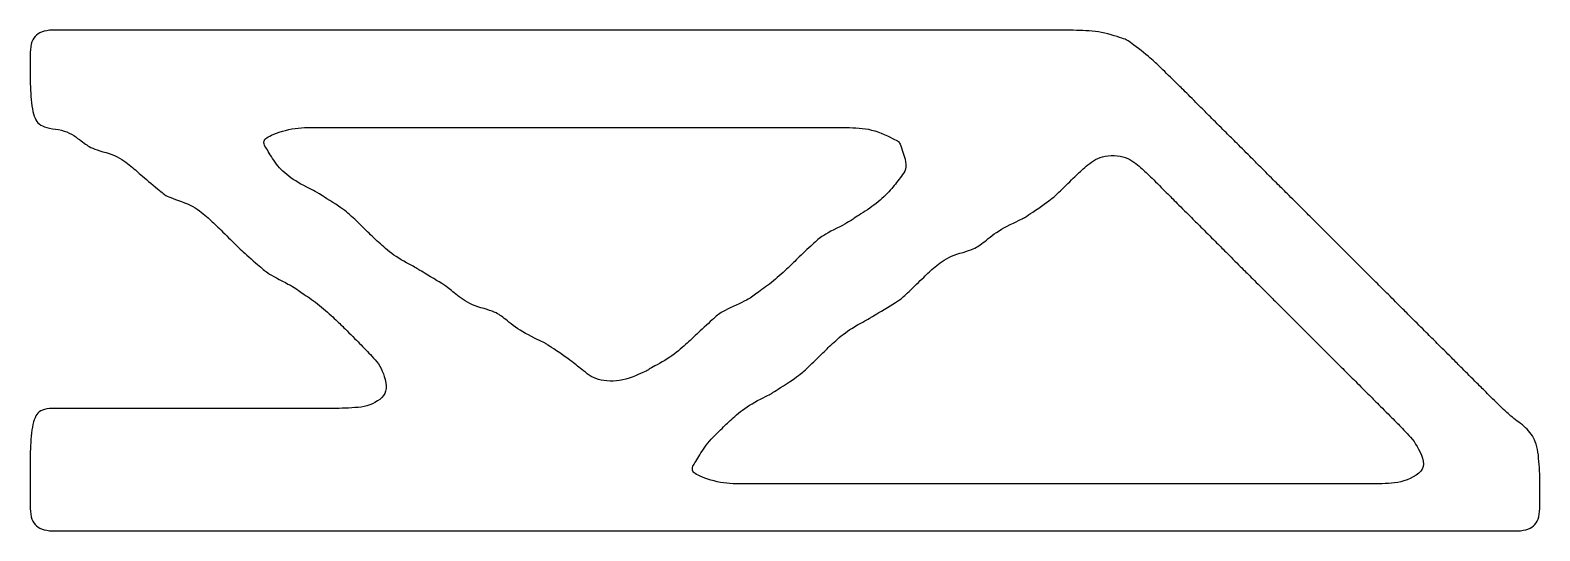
# Model space of a CAD drawing. Header units: millimetres. Extents: x 0.1 to 59.9, y 0.1 to 19.9.
import ezdxf

# ---------------------------------------------------------------- set-up
doc = ezdxf.new("R2010")
doc.units = ezdxf.units.MM

msp = doc.modelspace()

# ---------------------------------------------------------------- linework, layer by layer
at = {"layer": 'DESIGN'}
for points in [[(0.249292, 0.305005), (0.305005, 0.249292), (0.369378, 0.200543), (0.442413, 0.158758), (0.524109, 0.123937), (0.614465, 0.096081), (0.713483, 0.075189), (0.821161, 0.06126), (0.9375, 0.054296), (1.0625, 0.054296), (1.1875, 0.054296), (1.3125, 0.054296), (1.4375, 0.054296), (1.5625, 0.054296), (1.6875, 0.054296), (1.8125, 0.054296), (1.9375, 0.054296), (2.0625, 0.054296), (2.1875, 0.054296), (2.3125, 0.054296), (2.4375, 0.054296), (2.5625, 0.054296), (2.6875, 0.054296), (2.8125, 0.054296), (2.9375, 0.054296), (3.0625, 0.054296), (3.1875, 0.054296), (3.3125, 0.054296), (3.4375, 0.054296), (3.5625, 0.054296), (3.6875, 0.054296), (3.8125, 0.054296), (3.9375, 0.054296), (4.0625, 0.054296), (4.1875, 0.054296), (4.3125, 0.054296), (4.4375, 0.054296), (4.5625, 0.054296), (4.6875, 0.054296), (4.8125, 0.054296), (4.9375, 0.054296), (5.0625, 0.054296), (5.1875, 0.054296), (5.3125, 0.054296), (5.4375, 0.054296), (5.5625, 0.054296), (5.6875, 0.054296), (5.8125, 0.054296), (5.9375, 0.054296), (6.0625, 0.054296), (6.1875, 0.054296), (6.3125, 0.054296), (6.4375, 0.054296), (6.5625, 0.054296), (6.6875, 0.054296), (6.8125, 0.054296), (6.9375, 0.054296), (7.0625, 0.054296), (7.1875, 0.054296), (7.3125, 0.054296), (7.4375, 0.054296), (7.5625, 0.054296), (7.6875, 0.054296), (7.8125, 0.054296), (7.9375, 0.054296), (8.0625, 0.054296), (8.1875, 0.054296), (8.3125, 0.054296), (8.4375, 0.054296), (8.5625, 0.054296), (8.6875, 0.054296), (8.8125, 0.054296), (8.9375, 0.054296), (9.0625, 0.054296), (9.1875, 0.054296), (9.3125, 0.054296), (9.4375, 0.054296), (9.5625, 0.054296), (9.6875, 0.054296), (9.8125, 0.054296), (9.9375, 0.054296), (10.0625, 0.054296), (10.1875, 0.054296), (10.3125, 0.054296), (10.4375, 0.054296), (10.5625, 0.054296), (10.6875, 0.054296), (10.8125, 0.054296), (10.9375, 0.054296), (11.0625, 0.054296), (11.1875, 0.054296), (11.3125, 0.054296), (11.4375, 0.054296), (11.5625, 0.054296), (11.6875, 0.054296), (11.8125, 0.054296), (11.9375, 0.054296), (12.0625, 0.054296), (12.1875, 0.054296), (12.3125, 0.054296), (12.4375, 0.054296), (12.5625, 0.054296), (12.6875, 0.054296), (12.8125, 0.054296), (12.9375, 0.054296), (13.0625, 0.054296), (13.1875, 0.054296), (13.3125, 0.054296), (13.4375, 0.054296), (13.5625, 0.054296), (13.6875, 0.054296), (13.8125, 0.054296), (13.9375, 0.054296), (14.0625, 0.054296), (14.1875, 0.054296), (14.3125, 0.054296), (14.4375, 0.054296), (14.5625, 0.054296), (14.6875, 0.054296), (14.8125, 0.054296), (14.9375, 0.054296), (15.0625, 0.054296), (15.1875, 0.054296), (15.3125, 0.054296), (15.4375, 0.054296), (15.5625, 0.054296), (15.6875, 0.054296), (15.8125, 0.054296), (15.9375, 0.054296), (16.0625, 0.054296), (16.1875, 0.054296), (16.3125, 0.054296), (16.4375, 0.054296), (16.5625, 0.054296), (16.6875, 0.054296), (16.8125, 0.054296), (16.9375, 0.054296), (17.0625, 0.054296), (17.1875, 0.054296), (17.3125, 0.054296), (17.4375, 0.054296), (17.5625, 0.054296), (17.6875, 0.054296), (17.8125, 0.054296), (17.9375, 0.054296), (18.0625, 0.054296), (18.1875, 0.054296), (18.3125, 0.054296), (18.4375, 0.054296), (18.5625, 0.054296), (18.6875, 0.054296), (18.8125, 0.054296), (18.9375, 0.054296), (19.0625, 0.054296), (19.1875, 0.054296), (19.3125, 0.054296), (19.4375, 0.054296), (19.5625, 0.054296), (19.6875, 0.054296), (19.8125, 0.054296), (19.9375, 0.054296), (20.0625, 0.054296), (20.1875, 0.054296), (20.3125, 0.054296), (20.4375, 0.054296), (20.5625, 0.054296), (20.6875, 0.054296), (20.8125, 0.054296), (20.9375, 0.054296), (21.0625, 0.054296), (21.1875, 0.054296), (21.3125, 0.054296), (21.4375, 0.054296), (21.5625, 0.054296), (21.6875, 0.054296), (21.8125, 0.054296), (21.9375, 0.054296), (22.0625, 0.054296), (22.1875, 0.054296), (22.3125, 0.054296), (22.4375, 0.054296), (22.5625, 0.054296), (22.6875, 0.054296), (22.8125, 0.054296), (22.9375, 0.054296), (23.0625, 0.054296), (23.1875, 0.054296), (23.3125, 0.054296), (23.4375, 0.054296), (23.5625, 0.054296), (23.6875, 0.054296), (23.8125, 0.054296), (23.9375, 0.054296), (24.0625, 0.054296), (24.1875, 0.054296), (24.3125, 0.054296), (24.4375, 0.054296), (24.5625, 0.054296), (24.6875, 0.054296), (24.8125, 0.054296), (24.9375, 0.054296), (25.0625, 0.054296), (25.1875, 0.054296), (25.3125, 0.054296), (25.4375, 0.054296), (25.5625, 0.054296), (25.6875, 0.054296), (25.8125, 0.054296), (25.9375, 0.054296), (26.0625, 0.054296), (26.1875, 0.054296), (26.3125, 0.054296), (26.4375, 0.054296), (26.5625, 0.054296), (26.6875, 0.054296), (26.8125, 0.054296), (26.9375, 0.054296), (27.0625, 0.054296), (27.1875, 0.054296), (27.3125, 0.054296), (27.4375, 0.054296), (27.5625, 0.054296), (27.6875, 0.054296), (27.8125, 0.054296), (27.9375, 0.054296), (28.0625, 0.054296), (28.1875, 0.054296), (28.3125, 0.054296), (28.4375, 0.054296), (28.5625, 0.054296), (28.6875, 0.054296), (28.8125, 0.054296), (28.9375, 0.054296), (29.0625, 0.054296), (29.1875, 0.054296), (29.3125, 0.054296), (29.4375, 0.054296), (29.5625, 0.054296), (29.6875, 0.054296), (29.8125, 0.054296), (29.9375, 0.054296), (30.0625, 0.054296), (30.1875, 0.054296), (30.3125, 0.054296), (30.4375, 0.054296), (30.5625, 0.054296), (30.6875, 0.054296), (30.8125, 0.054296), (30.9375, 0.054296), (31.0625, 0.054296), (31.1875, 0.054296), (31.3125, 0.054296), (31.4375, 0.054296), (31.5625, 0.054296), (31.6875, 0.054296), (31.8125, 0.054296), (31.9375, 0.054296), (32.0625, 0.054296), (32.1875, 0.054296), (32.3125, 0.054296), (32.4375, 0.054296), (32.5625, 0.054296), (32.6875, 0.054296), (32.8125, 0.054296), (32.9375, 0.054296), (33.0625, 0.054296), (33.1875, 0.054296), (33.3125, 0.054296), (33.4375, 0.054296), (33.5625, 0.054296), (33.6875, 0.054296), (33.8125, 0.054296), (33.9375, 0.054296), (34.0625, 0.054296), (34.1875, 0.054296), (34.3125, 0.054296), (34.4375, 0.054296), (34.5625, 0.054296), (34.6875, 0.054296), (34.8125, 0.054296), (34.9375, 0.054296), (35.0625, 0.054296), (35.1875, 0.054296), (35.3125, 0.054296), (35.4375, 0.054296), (35.5625, 0.054296), (35.6875, 0.054296), (35.8125, 0.054296), (35.9375, 0.054296), (36.0625, 0.054296), (36.1875, 0.054296), (36.3125, 0.054296), (36.4375, 0.054296), (36.5625, 0.054296), (36.6875, 0.054296), (36.8125, 0.054296), (36.9375, 0.054296), (37.0625, 0.054296), (37.1875, 0.054296), (37.3125, 0.054296), (37.4375, 0.054296), (37.5625, 0.054296), (37.6875, 0.054296), (37.8125, 0.054296), (37.9375, 0.054296), (38.0625, 0.054296), (38.1875, 0.054296), (38.3125, 0.054296), (38.4375, 0.054296), (38.5625, 0.054296), (38.6875, 0.054296), (38.8125, 0.054296), (38.9375, 0.054296), (39.0625, 0.054296), (39.1875, 0.054296), (39.3125, 0.054296), (39.4375, 0.054296), (39.5625, 0.054296), (39.6875, 0.054296), (39.8125, 0.054296), (39.9375, 0.054296), (40.0625, 0.054296), (40.1875, 0.054296), (40.3125, 0.054296), (40.4375, 0.054296), (40.5625, 0.054296), (40.6875, 0.054296), (40.8125, 0.054296), (40.9375, 0.054296), (41.0625, 0.054296), (41.1875, 0.054296), (41.3125, 0.054296), (41.4375, 0.054296), (41.5625, 0.054296), (41.6875, 0.054296), (41.8125, 0.054296), (41.9375, 0.054296), (42.0625, 0.054296), (42.1875, 0.054296), (42.3125, 0.054296), (42.4375, 0.054296), (42.5625, 0.054296), (42.6875, 0.054296), (42.8125, 0.054296), (42.9375, 0.054296), (43.0625, 0.054296), (43.1875, 0.054296), (43.3125, 0.054296), (43.4375, 0.054296), (43.5625, 0.054296), (43.6875, 0.054296), (43.8125, 0.054296), (43.9375, 0.054296), (44.0625, 0.054296), (44.1875, 0.054296), (44.3125, 0.054296), (44.4375, 0.054296), (44.5625, 0.054296), (44.6875, 0.054296), (44.8125, 0.054296), (44.9375, 0.054296), (45.0625, 0.054296), (45.1875, 0.054296), (45.3125, 0.054296), (45.4375, 0.054296), (45.5625, 0.054296), (45.6875, 0.054296), (45.8125, 0.054296), (45.9375, 0.054296), (46.0625, 0.054296), (46.1875, 0.054296), (46.3125, 0.054296), (46.4375, 0.054296), (46.5625, 0.054296), (46.6875, 0.054296), (46.8125, 0.054296), (46.9375, 0.054296), (47.0625, 0.054296), (47.1875, 0.054296), (47.3125, 0.054296), (47.4375, 0.054296), (47.5625, 0.054296), (47.6875, 0.054296), (47.8125, 0.054296), (47.9375, 0.054296), (48.0625, 0.054296), (48.1875, 0.054296), (48.3125, 0.054296), (48.4375, 0.054296), (48.5625, 0.054296), (48.6875, 0.054296), (48.8125, 0.054296), (48.9375, 0.054296), (49.0625, 0.054296), (49.1875, 0.054296), (49.3125, 0.054296), (49.4375, 0.054296), (49.5625, 0.054296), (49.6875, 0.054296), (49.8125, 0.054296), (49.9375, 0.054296), (50.0625, 0.054296), (50.1875, 0.054296), (50.3125, 0.054296), (50.4375, 0.054296), (50.5625, 0.054296), (50.6875, 0.054296), (50.8125, 0.054296), (50.9375, 0.054296), (51.0625, 0.054296), (51.1875, 0.054296), (51.3125, 0.054296), (51.4375, 0.054296), (51.5625, 0.054296), (51.6875, 0.054296), (51.8125, 0.054296), (51.9375, 0.054296), (52.0625, 0.054296), (52.1875, 0.054296), (52.3125, 0.054296), (52.4375, 0.054296), (52.5625, 0.054296), (52.6875, 0.054296), (52.8125, 0.054296), (52.9375, 0.054296), (53.0625, 0.054296), (53.1875, 0.054296), (53.3125, 0.054296), (53.4375, 0.054296), (53.5625, 0.054296), (53.6875, 0.054296), (53.8125, 0.054296), (53.9375, 0.054296), (54.0625, 0.054296), (54.1875, 0.054296), (54.3125, 0.054296), (54.4375, 0.054296), (54.5625, 0.054296), (54.6875, 0.054296), (54.8125, 0.054296), (54.9375, 0.054296), (55.0625, 0.054296), (55.1875, 0.054296), (55.3125, 0.054296), (55.4375, 0.054296), (55.5625, 0.054296), (55.6875, 0.054296), (55.8125, 0.054296), (55.9375, 0.054296), (56.0625, 0.054296), (56.1875, 0.054296), (56.3125, 0.054296), (56.4375, 0.054296), (56.5625, 0.054296), (56.6875, 0.054296), (56.8125, 0.054296), (56.9375, 0.054296), (57.0625, 0.054296), (57.1875, 0.054296), (57.3125, 0.054296), (57.4375, 0.054296), (57.5625, 0.054296), (57.6875, 0.054296), (57.8125, 0.054296), (57.9375, 0.054296), (58.0625, 0.054296), (58.1875, 0.054296), (58.3125, 0.054296), (58.4375, 0.054296), (58.5625, 0.054296), (58.6875, 0.054296), (58.8125, 0.054296), (58.9375, 0.054296), (59.0625, 0.054296), (59.178839, 0.06126), (59.286517, 0.075189), (59.385535, 0.096081), (59.475891, 0.123937), (59.557587, 0.158758), (59.630622, 0.200543), (59.694995, 0.249292), (59.750708, 0.305005), (59.799457, 0.369378), (59.841242, 0.442413), (59.876063, 0.524109), (59.903919, 0.614465), (59.924811, 0.713483), (59.93874, 0.821161), (59.945704, 0.9375), (59.945704, 1.0625), (59.945704, 1.1875), (59.945704, 1.3125), (59.945704, 1.4375), (59.945704, 1.5625), (59.945704, 1.6875), (59.945704, 1.8125), (59.945704, 1.9375), (59.945704, 2.0625), (59.944083, 2.1875), (59.940841, 2.3125), (59.935978, 2.4375), (59.929494, 2.5625), (59.92139, 2.6875), (59.911664, 2.8125), (59.900318, 2.9375), (59.88735, 3.0625), (59.870661, 3.180877), (59.850249, 3.29263), (59.826114, 3.39776), (59.798258, 3.496267), (59.766679, 3.58815), (59.731378, 3.67341), (59.692355, 3.752047), (59.649609, 3.82406), (59.603379, 3.893695), (59.553663, 3.960952), (59.500463, 4.02583), (59.443777, 4.08833), (59.383607, 4.148452), (59.319952, 4.206195), (59.252811, 4.26156), (59.182186, 4.314547), (59.113592, 4.366772), (59.047029, 4.418236), (58.982498, 4.468939), (58.919998, 4.51888), (58.859529, 4.56806), (58.801092, 4.616478), (58.744686, 4.664135), (58.690311, 4.711031), (58.63297, 4.761828), (58.572663, 4.816526), (58.50939, 4.875125), (58.443151, 4.937625), (58.373945, 5.004026), (58.301773, 5.074328), (58.226635, 5.148531), (58.148531, 5.226635), (58.074328, 5.300839), (58.004026, 5.371141), (57.937625, 5.437542), (57.875125, 5.500042), (57.816526, 5.558641), (57.761828, 5.613339), (57.711031, 5.664135), (57.664135, 5.711031), (57.613339, 5.761828), (57.558641, 5.816526), (57.500042, 5.875125), (57.437542, 5.937625), (57.371141, 6.004026), (57.300839, 6.074328), (57.226635, 6.148531), (57.148531, 6.226635), (57.074328, 6.300839), (57.004026, 6.371141), (56.937625, 6.437542), (56.875125, 6.500042), (56.816526, 6.558641), (56.761828, 6.613339), (56.711031, 6.664135), (56.664135, 6.711031), (56.613339, 6.761828), (56.558641, 6.816526), (56.500042, 6.875125), (56.437542, 6.937625), (56.371141, 7.004026), (56.300839, 7.074328), (56.226635, 7.148531), (56.148531, 7.226635), (56.074328, 7.300839), (56.004026, 7.371141), (55.937625, 7.437542), (55.875125, 7.500042), (55.816526, 7.558641), (55.761828, 7.613339), (55.711031, 7.664135), (55.664135, 7.711031), (55.613339, 7.761828), (55.558641, 7.816526), (55.500042, 7.875125), (55.437542, 7.937625), (55.371141, 8.004026), (55.300839, 8.074328), (55.226635, 8.148531), (55.148531, 8.226635), (55.074328, 8.300839), (55.004026, 8.371141), (54.937625, 8.437542), (54.875125, 8.500042), (54.816526, 8.558641), (54.761828, 8.613339), (54.711031, 8.664135), (54.664135, 8.711031), (54.613339, 8.761828), (54.558641, 8.816526), (54.500042, 8.875125), (54.437542, 8.937625), (54.371141, 9.004026), (54.300839, 9.074328), (54.226635, 9.148531), (54.148531, 9.226635), (54.074328, 9.300839), (54.004026, 9.371141), (53.937625, 9.437542), (53.875125, 9.500042), (53.816526, 9.558641), (53.761828, 9.613339), (53.711031, 9.664135), (53.664135, 9.711031), (53.613339, 9.761828), (53.558641, 9.816526), (53.500042, 9.875125), (53.437542, 9.937625), (53.371141, 10.004026), (53.300839, 10.074328), (53.226635, 10.148531), (53.148531, 10.226635), (53.074328, 10.300839), (53.004026, 10.371141), (52.937625, 10.437542), (52.875125, 10.500042), (52.816526, 10.558641), (52.761828, 10.613339), (52.711031, 10.664135), (52.664135, 10.711031), (52.613339, 10.761828), (52.558641, 10.816526), (52.500042, 10.875125), (52.437542, 10.937625), (52.371141, 11.004026), (52.300839, 11.074328), (52.226635, 11.148531), (52.148531, 11.226635), (52.074328, 11.300839), (52.004026, 11.371141), (51.937625, 11.437542), (51.875125, 11.500042), (51.816526, 11.558641), (51.761828, 11.613339), (51.711031, 11.664135), (51.664135, 11.711031), (51.613339, 11.761828), (51.558641, 11.816526), (51.500042, 11.875125), (51.437542, 11.937625), (51.371141, 12.004026), (51.300839, 12.074328), (51.226635, 12.148531), (51.148531, 12.226635), (51.074328, 12.300839), (51.004026, 12.371141), (50.937625, 12.437542), (50.875125, 12.500042), (50.816526, 12.558641), (50.761828, 12.613339), (50.711031, 12.664135), (50.664135, 12.711031), (50.613339, 12.761828), (50.558641, 12.816526), (50.500042, 12.875125), (50.437542, 12.937625), (50.371141, 13.004026), (50.300839, 13.074328), (50.226635, 13.148531), (50.148531, 13.226635), (50.074328, 13.300839), (50.004026, 13.371141), (49.937625, 13.437542), (49.875125, 13.500042), (49.816526, 13.558641), (49.761828, 13.613339), (49.711031, 13.664135), (49.664135, 13.711031), (49.613339, 13.761828), (49.558641, 13.816526), (49.500042, 13.875125), (49.437542, 13.937625), (49.371141, 14.004026), (49.300839, 14.074328), (49.226635, 14.148531), (49.148531, 14.226635), (49.074328, 14.300839), (49.004026, 14.371141), (48.937625, 14.437542), (48.875125, 14.500042), (48.816526, 14.558641), (48.761828, 14.613339), (48.711031, 14.664135), (48.664135, 14.711031), (48.613339, 14.761828), (48.558641, 14.816526), (48.500042, 14.875125), (48.437542, 14.937625), (48.371141, 15.004026), (48.300839, 15.074328), (48.226635, 15.148531), (48.148531, 15.226635), (48.074328, 15.300839), (48.004026, 15.371141), (47.937625, 15.437542), (47.875125, 15.500042), (47.816526, 15.558641), (47.761828, 15.613339), (47.711031, 15.664135), (47.664135, 15.711031), (47.613339, 15.761828), (47.558641, 15.816526), (47.500042, 15.875125), (47.437542, 15.937625), (47.371141, 16.004026), (47.300839, 16.074328), (47.226635, 16.148531), (47.148531, 16.226635), (47.074328, 16.300839), (47.004026, 16.371141), (46.937625, 16.437542), (46.875125, 16.500042), (46.816526, 16.558641), (46.761828, 16.613339), (46.711031, 16.664135), (46.664135, 16.711031), (46.613339, 16.761828), (46.558641, 16.816526), (46.500042, 16.875125), (46.437542, 16.937625), (46.371141, 17.004026), (46.300839, 17.074328), (46.226635, 17.148531), (46.148531, 17.226635), (46.074328, 17.300839), (46.004026, 17.371141), (45.937625, 17.437542), (45.875125, 17.500042), (45.816526, 17.558641), (45.761828, 17.613339), (45.711031, 17.664135), (45.664135, 17.711031), (45.613083, 17.761828), (45.557873, 17.816526), (45.498507, 17.875125), (45.434984, 17.937625), (45.367304, 18.004026), (45.295467, 18.074328), (45.219474, 18.148531), (45.139323, 18.226635), (45.063586, 18.300347), (44.992261, 18.369666), (44.925348, 18.434593), (44.862848, 18.495127), (44.804761, 18.551269), (44.751086, 18.603019), (44.701823, 18.650376), (44.656974, 18.69334), (44.604509, 18.741188), (44.544429, 18.793921), (44.476734, 18.851537), (44.401423, 18.914037), (44.318498, 18.981421), (44.227957, 19.053688), (44.129801, 19.13084), (44.02403, 19.212876), (43.929076, 19.286015), (43.844941, 19.350259), (43.771623, 19.405607), (43.709123, 19.45206), (43.657441, 19.489616), (43.616576, 19.518277), (43.58653, 19.538042), (43.567301, 19.548911), (43.534851, 19.56329), (43.489179, 19.581179), (43.430286, 19.602578), (43.358172, 19.627486), (43.272836, 19.655904), (43.174279, 19.687833), (43.0625, 19.723271), (42.9375, 19.762218), (42.8125, 19.797035), (42.6875, 19.82772), (42.5625, 19.854273), (42.4375, 19.876695), (42.3125, 19.894985), (42.1875, 19.909144), (42.0625, 19.919172), (41.9375, 19.925068), (41.8125, 19.930227), (41.6875, 19.934649), (41.5625, 19.938334), (41.4375, 19.941282), (41.3125, 19.943493), (41.1875, 19.944967), (41.0625, 19.945704), (40.9375, 19.945704), (40.8125, 19.945704), (40.6875, 19.945704), (40.5625, 19.945704), (40.4375, 19.945704), (40.3125, 19.945704), (40.1875, 19.945704), (40.0625, 19.945704), (39.9375, 19.945704), (39.8125, 19.945704), (39.6875, 19.945704), (39.5625, 19.945704), (39.4375, 19.945704), (39.3125, 19.945704), (39.1875, 19.945704), (39.0625, 19.945704), (38.9375, 19.945704), (38.8125, 19.945704), (38.6875, 19.945704), (38.5625, 19.945704), (38.4375, 19.945704), (38.3125, 19.945704), (38.1875, 19.945704), (38.0625, 19.945704), (37.9375, 19.945704), (37.8125, 19.945704), (37.6875, 19.945704), (37.5625, 19.945704), (37.4375, 19.945704), (37.3125, 19.945704), (37.1875, 19.945704), (37.0625, 19.945704), (36.9375, 19.945704), (36.8125, 19.945704), (36.6875, 19.945704), (36.5625, 19.945704), (36.4375, 19.945704), (36.3125, 19.945704), (36.1875, 19.945704), (36.0625, 19.945704), (35.9375, 19.945704), (35.8125, 19.945704), (35.6875, 19.945704), (35.5625, 19.945704), (35.4375, 19.945704), (35.3125, 19.945704), (35.1875, 19.945704), (35.0625, 19.945704), (34.9375, 19.945704), (34.8125, 19.945704), (34.6875, 19.945704), (34.5625, 19.945704), (34.4375, 19.945704), (34.3125, 19.945704), (34.1875, 19.945704), (34.0625, 19.945704), (33.9375, 19.945704), (33.8125, 19.945704), (33.6875, 19.945704), (33.5625, 19.945704), (33.4375, 19.945704), (33.3125, 19.945704), (33.1875, 19.945704), (33.0625, 19.945704), (32.9375, 19.945704), (32.8125, 19.945704), (32.6875, 19.945704), (32.5625, 19.945704), (32.4375, 19.945704), (32.3125, 19.945704), (32.1875, 19.945704), (32.0625, 19.945704), (31.9375, 19.945704), (31.8125, 19.945704), (31.6875, 19.945704), (31.5625, 19.945704), (31.4375, 19.945704), (31.3125, 19.945704), (31.1875, 19.945704), (31.0625, 19.945704), (30.9375, 19.945704), (30.8125, 19.945704), (30.6875, 19.945704), (30.5625, 19.945704), (30.4375, 19.945704), (30.3125, 19.945704), (30.1875, 19.945704), (30.0625, 19.945704), (29.9375, 19.945704), (29.8125, 19.945704), (29.6875, 19.945704), (29.5625, 19.945704), (29.4375, 19.945704), (29.3125, 19.945704), (29.1875, 19.945704), (29.0625, 19.945704), (28.9375, 19.945704), (28.8125, 19.945704), (28.6875, 19.945704), (28.5625, 19.945704), (28.4375, 19.945704), (28.3125, 19.945704), (28.1875, 19.945704), (28.0625, 19.945704), (27.9375, 19.945704), (27.8125, 19.945704), (27.6875, 19.945704), (27.5625, 19.945704), (27.4375, 19.945704), (27.3125, 19.945704), (27.1875, 19.945704), (27.0625, 19.945704), (26.9375, 19.945704), (26.8125, 19.945704), (26.6875, 19.945704), (26.5625, 19.945704), (26.4375, 19.945704), (26.3125, 19.945704), (26.1875, 19.945704), (26.0625, 19.945704), (25.9375, 19.945704), (25.8125, 19.945704), (25.6875, 19.945704), (25.5625, 19.945704), (25.4375, 19.945704), (25.3125, 19.945704), (25.1875, 19.945704), (25.0625, 19.945704), (24.9375, 19.945704), (24.8125, 19.945704), (24.6875, 19.945704), (24.5625, 19.945704), (24.4375, 19.945704), (24.3125, 19.945704), (24.1875, 19.945704), (24.0625, 19.945704), (23.9375, 19.945704), (23.8125, 19.945704), (23.6875, 19.945704), (23.5625, 19.945704), (23.4375, 19.945704), (23.3125, 19.945704), (23.1875, 19.945704), (23.0625, 19.945704), (22.9375, 19.945704), (22.8125, 19.945704), (22.6875, 19.945704), (22.5625, 19.945704), (22.4375, 19.945704), (22.3125, 19.945704), (22.1875, 19.945704), (22.0625, 19.945704), (21.9375, 19.945704), (21.8125, 19.945704), (21.6875, 19.945704), (21.5625, 19.945704), (21.4375, 19.945704), (21.3125, 19.945704), (21.1875, 19.945704), (21.0625, 19.945704), (20.9375, 19.945704), (20.8125, 19.945704), (20.6875, 19.945704), (20.5625, 19.945704), (20.4375, 19.945704), (20.3125, 19.945704), (20.1875, 19.945704), (20.0625, 19.945704), (19.9375, 19.945704), (19.8125, 19.945704), (19.6875, 19.945704), (19.5625, 19.945704), (19.4375, 19.945704), (19.3125, 19.945704), (19.1875, 19.945704), (19.0625, 19.945704), (18.9375, 19.945704), (18.8125, 19.945704), (18.6875, 19.945704), (18.5625, 19.945704), (18.4375, 19.945704), (18.3125, 19.945704), (18.1875, 19.945704), (18.0625, 19.945704), (17.9375, 19.945704), (17.8125, 19.945704), (17.6875, 19.945704), (17.5625, 19.945704), (17.4375, 19.945704), (17.3125, 19.945704), (17.1875, 19.945704), (17.0625, 19.945704), (16.9375, 19.945704), (16.8125, 19.945704), (16.6875, 19.945704), (16.5625, 19.945704), (16.4375, 19.945704), (16.3125, 19.945704), (16.1875, 19.945704), (16.0625, 19.945704), (15.9375, 19.945704), (15.8125, 19.945704), (15.6875, 19.945704), (15.5625, 19.945704), (15.4375, 19.945704), (15.3125, 19.945704), (15.1875, 19.945704), (15.0625, 19.945704), (14.9375, 19.945704), (14.8125, 19.945704), (14.6875, 19.945704), (14.5625, 19.945704), (14.4375, 19.945704), (14.3125, 19.945704), (14.1875, 19.945704), (14.0625, 19.945704), (13.9375, 19.945704), (13.8125, 19.945704), (13.6875, 19.945704), (13.5625, 19.945704), (13.4375, 19.945704), (13.3125, 19.945704), (13.1875, 19.945704), (13.0625, 19.945704), (12.9375, 19.945704), (12.8125, 19.945704), (12.6875, 19.945704), (12.5625, 19.945704), (12.4375, 19.945704), (12.3125, 19.945704), (12.1875, 19.945704), (12.0625, 19.945704), (11.9375, 19.945704), (11.8125, 19.945704), (11.6875, 19.945704), (11.5625, 19.945704), (11.4375, 19.945704), (11.3125, 19.945704), (11.1875, 19.945704), (11.0625, 19.945704), (10.9375, 19.945704), (10.8125, 19.945704), (10.6875, 19.945704), (10.5625, 19.945704), (10.4375, 19.945704), (10.3125, 19.945704), (10.1875, 19.945704), (10.0625, 19.945704), (9.9375, 19.945704), (9.8125, 19.945704), (9.6875, 19.945704), (9.5625, 19.945704), (9.4375, 19.945704), (9.3125, 19.945704), (9.1875, 19.945704), (9.0625, 19.945704), (8.9375, 19.945704), (8.8125, 19.945704), (8.6875, 19.945704), (8.5625, 19.945704), (8.4375, 19.945704), (8.3125, 19.945704), (8.1875, 19.945704), (8.0625, 19.945704), (7.9375, 19.945704), (7.8125, 19.945704), (7.6875, 19.945704), (7.5625, 19.945704), (7.4375, 19.945704), (7.3125, 19.945704), (7.1875, 19.945704), (7.0625, 19.945704), (6.9375, 19.945704), (6.8125, 19.945704), (6.6875, 19.945704), (6.5625, 19.945704), (6.4375, 19.945704), (6.3125, 19.945704), (6.1875, 19.945704), (6.0625, 19.945704), (5.9375, 19.945704), (5.8125, 19.945704), (5.6875, 19.945704), (5.5625, 19.945704), (5.4375, 19.945704), (5.3125, 19.945704), (5.1875, 19.945704), (5.0625, 19.945704), (4.9375, 19.945704), (4.8125, 19.945704), (4.6875, 19.945704), (4.5625, 19.945704), (4.4375, 19.945704), (4.3125, 19.945704), (4.1875, 19.945704), (4.0625, 19.945704), (3.9375, 19.945704), (3.8125, 19.945704), (3.6875, 19.945704), (3.5625, 19.945704), (3.4375, 19.945704), (3.3125, 19.945704), (3.1875, 19.945704), (3.0625, 19.945704), (2.9375, 19.945704), (2.8125, 19.945704), (2.6875, 19.945704), (2.5625, 19.945704), (2.4375, 19.945704), (2.3125, 19.945704), (2.1875, 19.945704), (2.0625, 19.945704), (1.9375, 19.945704), (1.8125, 19.945704), (1.6875, 19.945704), (1.5625, 19.945704), (1.4375, 19.945704), (1.3125, 19.945704), (1.1875, 19.945704), (1.0625, 19.945704), (0.9375, 19.945704), (0.821161, 19.93874), (0.713483, 19.924811), (0.614465, 19.903919), (0.524109, 19.876063), (0.442413, 19.841242), (0.369378, 19.799457), (0.305005, 19.750708), (0.249292, 19.694995), (0.200543, 19.630622), (0.158758, 19.557587), (0.123937, 19.475891), (0.096081, 19.385535), (0.075189, 19.286517), (0.06126, 19.178839), (0.054296, 19.0625), (0.054296, 18.9375), (0.054296, 18.8125), (0.054296, 18.6875), (0.054296, 18.5625), (0.054296, 18.4375), (0.054296, 18.3125), (0.054296, 18.1875), (0.054296, 18.0625), (0.054296, 17.9375), (0.056258, 17.8125), (0.060182, 17.6875), (0.066068, 17.5625), (0.073917, 17.4375), (0.083727, 17.3125), (0.095499, 17.1875), (0.109233, 17.0625), (0.12493, 16.9375), (0.143666, 16.821658), (0.165443, 16.714974), (0.190259, 16.617447), (0.218115, 16.529078), (0.249012, 16.449868), (0.282949, 16.379815), (0.319925, 16.31892), (0.359942, 16.267182), (0.410581, 16.219936), (0.471844, 16.177181), (0.543729, 16.138916), (0.626238, 16.105142), (0.719369, 16.075859), (0.823123, 16.051067), (0.9375, 16.030766), (1.0625, 16.014956), (1.181861, 15.99394), (1.295583, 15.967719), (1.403667, 15.936293), (1.506111, 15.899662), (1.602917, 15.857825), (1.694084, 15.810783), (1.779612, 15.758536), (1.859501, 15.701084), (1.935042, 15.646757), (2.006237, 15.595558), (2.073084, 15.547484), (2.135584, 15.502537), (2.193737, 15.460716), (2.247542, 15.422022), (2.297001, 15.386454), (2.342112, 15.354012), (2.397209, 15.321238), (2.462292, 15.28813), (2.537361, 15.254689), (2.622417, 15.220915), (2.717458, 15.186808), (2.822486, 15.152369), (2.9375, 15.117596), (3.0625, 15.08249), (3.181394, 15.044591), (3.294183, 15.003898), (3.400866, 14.960413), (3.501444, 14.914133), (3.595916, 14.865061), (3.684282, 14.813195), (3.766543, 14.758536), (3.842698, 14.701084), (3.91544, 14.645261), (3.984767, 14.59107), (4.050681, 14.538508), (4.113181, 14.487577), (4.172267, 14.438276), (4.22794, 14.390606), (4.280198, 14.344566), (4.329043, 14.300156), (4.383864, 14.251224), (4.444661, 14.197769), (4.511433, 14.139791), (4.584182, 14.077291), (4.662906, 14.010269), (4.747607, 13.938724), (4.838283, 13.862656), (4.934935, 13.782066), (5.023049, 13.708918), (5.102626, 13.643212), (5.173664, 13.584948), (5.236164, 13.534126), (5.290126, 13.490747), (5.335549, 13.454809), (5.372435, 13.426314), (5.400783, 13.405261), (5.441212, 13.381331), (5.493723, 13.354526), (5.558315, 13.324844), (5.634989, 13.292285), (5.723745, 13.256851), (5.824582, 13.21854), (5.9375, 13.177352), (6.0625, 13.133289), (6.181368, 13.087248), (6.294105, 13.039229), (6.400709, 12.989233), (6.501182, 12.93726), (6.595524, 12.883309), (6.683733, 12.827381), (6.765811, 12.769475), (6.841757, 12.709592), (6.914341, 12.651332), (6.983564, 12.594695), (7.049426, 12.539682), (7.111926, 12.486293), (7.171064, 12.434527), (7.226841, 12.384384), (7.279257, 12.335865), (7.328311, 12.288969), (7.381048, 12.238172), (7.437467, 12.183474), (7.497569, 12.124875), (7.561353, 12.062375), (7.628821, 11.995974), (7.699971, 11.925672), (7.774803, 11.851469), (7.853318, 11.773365), (7.92783, 11.699386), (7.998337, 11.629532), (8.064841, 11.563804), (8.127341, 11.502201), (8.185837, 11.444724), (8.24033, 11.391371), (8.290818, 11.342145), (8.337303, 11.297043), (8.389275, 11.247592), (8.446733, 11.193791), (8.509678, 11.135641), (8.57811, 11.073141), (8.652028, 11.006291), (8.731434, 10.935092), (8.816326, 10.859543), (8.906705, 10.779645), (8.990114, 10.706156), (9.066553, 10.639076), (9.136023, 10.578407), (9.198523, 10.524147), (9.254053, 10.476296), (9.302614, 10.434855), (9.344205, 10.399824), (9.378826, 10.371202), (9.424744, 10.338022), (9.48196, 10.300283), (9.550474, 10.257985), (9.630284, 10.211128), (9.721392, 10.159712), (9.823797, 10.103738), (9.9375, 10.043205), (10.0625, 9.978113), (10.177214, 9.917247), (10.281641, 9.860606), (10.375783, 9.808192), (10.459638, 9.760002), (10.533206, 9.716039), (10.596489, 9.676301), (10.649485, 9.640789), (10.692195, 9.609503), (10.739853, 9.575187), (10.792458, 9.537843), (10.850011, 9.49747), (10.912511, 9.454068), (10.979958, 9.407636), (11.052353, 9.358176), (11.129695, 9.305687), (11.211985, 9.25017), (11.29364, 9.192906), (11.37466, 9.133897), (11.455045, 9.073143), (11.534794, 9.010643), (11.613909, 8.946397), (11.692388, 8.880406), (11.770233, 8.81267), (11.847442, 8.743187), (11.920974, 8.676529), (11.990829, 8.612693), (12.057006, 8.551681), (12.119506, 8.493492), (12.178329, 8.438126), (12.233474, 8.385584), (12.284942, 8.335865), (12.332733, 8.288969), (12.384313, 8.238172), (12.439682, 8.183474), (12.49884, 8.124875), (12.561787, 8.062375), (12.628524, 7.995974), (12.69905, 7.925672), (12.773365, 7.851469), (12.851469, 7.773365), (12.925672, 7.69901), (12.995974, 7.628404), (13.062375, 7.561547), (13.124875, 7.498439), (13.183474, 7.43908), (13.238172, 7.383471), (13.288969, 7.33161), (13.335865, 7.283499), (13.385359, 7.23179), (13.437452, 7.176484), (13.492144, 7.117582), (13.549434, 7.055082), (13.609323, 6.988984), (13.671811, 6.91929), (13.736897, 6.845999), (13.804582, 6.76911), (13.867177, 6.686208), (13.924681, 6.597291), (13.977094, 6.502361), (14.024417, 6.401416), (14.066649, 6.294458), (14.10379, 6.181486), (14.135841, 6.0625), (14.162802, 5.9375), (14.174561, 5.82016), (14.17112, 5.71048), (14.152479, 5.60846), (14.118636, 5.514099), (14.069593, 5.427399), (14.005349, 5.348359), (13.925904, 5.276978), (13.831259, 5.213258), (13.732819, 5.156351), (13.630585, 5.106257), (13.524557, 5.062977), (13.414734, 5.02651), (13.301117, 4.996857), (13.183706, 4.974017), (13.0625, 4.957991), (12.9375, 4.948778), (12.8125, 4.940717), (12.6875, 4.933807), (12.5625, 4.928049), (12.4375, 4.923442), (12.3125, 4.919988), (12.1875, 4.917684), (12.0625, 4.916533), (11.9375, 4.916533), (11.8125, 4.916533), (11.6875, 4.916533), (11.5625, 4.916533), (11.4375, 4.916533), (11.3125, 4.916533), (11.1875, 4.916533), (11.0625, 4.916533), (10.9375, 4.916533), (10.8125, 4.916533), (10.6875, 4.916533), (10.5625, 4.916533), (10.4375, 4.916533), (10.3125, 4.916533), (10.1875, 4.916533), (10.0625, 4.916533), (9.9375, 4.916533), (9.8125, 4.916533), (9.6875, 4.916533), (9.5625, 4.916533), (9.4375, 4.916533), (9.3125, 4.916533), (9.1875, 4.916533), (9.0625, 4.916533), (8.9375, 4.916533), (8.8125, 4.916533), (8.6875, 4.916533), (8.5625, 4.916533), (8.4375, 4.916533), (8.3125, 4.916533), (8.1875, 4.916533), (8.0625, 4.916533), (7.9375, 4.916533), (7.8125, 4.916533), (7.6875, 4.916533), (7.5625, 4.916533), (7.4375, 4.916533), (7.3125, 4.916533), (7.1875, 4.916533), (7.0625, 4.916533), (6.9375, 4.916533), (6.8125, 4.916533), (6.6875, 4.916533), (6.5625, 4.916533), (6.4375, 4.916533), (6.3125, 4.916533), (6.1875, 4.916533), (6.0625, 4.916533), (5.9375, 4.916533), (5.8125, 4.916533), (5.6875, 4.916533), (5.5625, 4.916533), (5.4375, 4.916533), (5.3125, 4.916533), (5.1875, 4.916533), (5.0625, 4.916533), (4.9375, 4.916533), (4.8125, 4.916533), (4.6875, 4.916533), (4.5625, 4.916533), (4.4375, 4.916533), (4.3125, 4.916533), (4.1875, 4.916533), (4.0625, 4.916533), (3.9375, 4.916533), (3.8125, 4.916533), (3.6875, 4.916533), (3.5625, 4.916533), (3.4375, 4.916533), (3.3125, 4.916533), (3.1875, 4.916533), (3.0625, 4.916533), (2.9375, 4.916533), (2.8125, 4.916533), (2.6875, 4.916533), (2.5625, 4.916533), (2.4375, 4.916533), (2.3125, 4.916533), (2.1875, 4.916533), (2.0625, 4.916533), (1.9375, 4.916533), (1.8125, 4.916492), (1.6875, 4.916409), (1.5625, 4.916286), (1.4375, 4.916121), (1.3125, 4.915915), (1.1875, 4.915668), (1.0625, 4.91538), (0.9375, 4.915051), (0.823123, 4.908295), (0.719369, 4.895114), (0.626238, 4.875507), (0.543729, 4.849473), (0.471844, 4.817014), (0.410581, 4.778129), (0.359942, 4.732818), (0.319925, 4.68108), (0.282949, 4.620185), (0.249012, 4.550132), (0.218115, 4.470922), (0.190259, 4.382553), (0.165443, 4.285026), (0.143666, 4.178342), (0.12493, 4.0625), (0.109233, 3.9375), (0.095499, 3.8125), (0.083727, 3.6875), (0.073917, 3.5625), (0.066068, 3.4375), (0.060182, 3.3125), (0.056258, 3.1875), (0.054296, 3.0625), (0.054296, 2.9375), (0.054296, 2.8125), (0.054296, 2.6875), (0.054296, 2.5625), (0.054296, 2.4375), (0.054296, 2.3125), (0.054296, 2.1875), (0.054296, 2.0625), (0.054296, 1.9375), (0.054296, 1.8125), (0.054296, 1.6875), (0.054296, 1.5625), (0.054296, 1.4375), (0.054296, 1.3125), (0.054296, 1.1875), (0.054296, 1.0625), (0.054296, 0.9375), (0.06126, 0.821161), (0.075189, 0.713483), (0.096081, 0.614465), (0.123937, 0.524109), (0.158758, 0.442413), (0.200543, 0.369378)], [(22.230091, 6.24087), (22.152974, 6.298455), (22.079511, 6.353955), (22.009703, 6.407371), (21.943548, 6.458704), (21.881048, 6.507952), (21.822203, 6.555116), (21.767011, 6.600196), (21.715474, 6.643192), (21.667591, 6.684105), (21.610068, 6.730414), (21.542906, 6.78212), (21.466104, 6.839223), (21.379662, 6.901723), (21.283581, 6.96962), (21.17786, 7.042914), (21.0625, 7.121605), (20.9375, 7.205692), (20.828125, 7.279269), (20.734375, 7.342335), (20.65625, 7.39489), (20.59375, 7.436934), (20.546875, 7.468467), (20.515625, 7.489489), (20.5, 7.5), (20.5, 7.5), (20.484375, 7.507639), (20.453125, 7.522918), (20.40625, 7.545835), (20.34375, 7.576392), (20.265625, 7.614588), (20.171875, 7.660423), (20.0625, 7.713897), (19.9375, 7.775011), (19.818025, 7.836471), (19.704075, 7.898278), (19.595649, 7.960431), (19.492748, 8.022931), (19.395373, 8.085778), (19.303522, 8.148971), (19.217196, 8.212511), (19.136394, 8.276397), (19.060168, 8.336353), (18.988518, 8.392379), (18.921442, 8.444473), (18.858942, 8.492637), (18.801018, 8.536871), (18.747668, 8.577174), (18.698894, 8.613546), (18.654696, 8.645988), (18.600397, 8.678762), (18.535998, 8.71187), (18.461498, 8.745311), (18.376899, 8.779085), (18.2822, 8.813192), (18.1774, 8.847631), (18.0625, 8.882404), (17.9375, 8.91751), (17.818441, 8.955409), (17.705324, 8.996102), (17.598149, 9.039587), (17.496914, 9.085867), (17.401622, 9.134939), (17.31227, 9.186805), (17.22886, 9.241464), (17.151392, 9.298916), (17.077665, 9.35413), (17.007681, 9.407104), (16.941439, 9.45784), (16.878939, 9.506336), (16.820181, 9.552594), (16.765165, 9.596612), (16.713892, 9.638392), (16.66636, 9.677932), (16.609145, 9.7218), (16.542247, 9.769995), (16.465664, 9.822518), (16.379399, 9.879367), (16.283449, 9.940545), (16.177816, 10.006049), (16.0625, 10.075881), (15.9375, 10.150041), (15.826033, 10.216343), (15.728099, 10.274787), (15.643698, 10.325375), (15.57283, 10.368104), (15.515495, 10.402977), (15.471694, 10.429992), (15.441425, 10.449149), (15.424689, 10.460449), (15.396512, 10.477749), (15.356894, 10.501048), (15.305835, 10.530347), (15.243335, 10.565644), (15.169394, 10.606942), (15.084012, 10.654239), (14.987189, 10.707535), (14.878925, 10.766831), (14.7746, 10.826927), (14.674214, 10.887825), (14.577767, 10.949524), (14.485259, 11.012024), (14.39669, 11.075325), (14.312061, 11.139427), (14.23137, 11.204331), (14.154619, 11.270035), (14.08143, 11.333388), (14.011805, 11.39439), (13.945742, 11.453041), (13.883242, 11.509342), (13.824305, 11.563291), (13.76893, 11.614888), (13.717119, 11.664135), (13.66887, 11.711031), (13.616684, 11.761828), (13.560559, 11.816526), (13.500497, 11.875125), (13.436497, 11.937625), (13.368559, 12.004026), (13.296684, 12.074328), (13.22087, 12.148531), (13.141119, 12.226635), (13.06568, 12.300013), (12.994554, 12.368665), (12.927741, 12.432591), (12.865241, 12.491791), (12.807054, 12.546265), (12.75318, 12.596012), (12.703619, 12.641033), (12.65837, 12.681329), (12.603152, 12.72652), (12.537966, 12.776609), (12.462811, 12.831593), (12.377686, 12.891474), (12.282593, 12.956251), (12.177531, 13.025925), (12.0625, 13.100495), (11.9375, 13.179961), (11.827139, 13.250149), (11.731417, 13.311058), (11.650334, 13.362689), (11.583889, 13.405041), (11.532084, 13.438115), (11.494917, 13.461911), (11.47239, 13.476427), (11.464501, 13.481666), (11.44296, 13.493788), (11.407765, 13.512794), (11.358918, 13.538683), (11.296418, 13.571456), (11.220265, 13.611113), (11.13046, 13.657653), (11.027001, 13.711078), (10.90989, 13.771386), (10.79784, 13.832241), (10.690851, 13.893645), (10.588924, 13.955597), (10.492058, 14.018097), (10.400253, 14.081145), (10.31351, 14.144741), (10.231828, 14.208886), (10.155207, 14.273578), (10.082117, 14.339982), (10.012557, 14.408098), (9.946527, 14.477927), (9.884027, 14.549468), (9.825057, 14.622721), (9.769617, 14.697687), (9.717707, 14.774364), (9.669328, 14.852754), (9.623322, 14.927171), (9.579689, 14.997616), (9.53843, 15.064089), (9.499544, 15.126589), (9.463031, 15.185116), (9.428892, 15.239671), (9.397126, 15.290254), (9.367734, 15.336864), (9.345689, 15.381532), (9.330993, 15.424258), (9.323645, 15.465042), (9.323645, 15.503884), (9.330993, 15.540784), (9.345689, 15.575742), (9.367734, 15.608757), (9.397126, 15.639831), (9.43847, 15.672021), (9.491764, 15.705329), (9.557009, 15.739753), (9.634206, 15.775295), (9.723353, 15.811954), (9.824451, 15.849729), (9.9375, 15.888622), (10.0625, 15.928632), (10.1875, 15.963872), (10.3125, 15.994342), (10.4375, 16.020042), (10.5625, 16.040972), (10.6875, 16.057132), (10.8125, 16.068522), (10.9375, 16.075142), (11.0625, 16.076992), (11.1875, 16.078611), (11.3125, 16.079998), (11.4375, 16.081155), (11.5625, 16.08208), (11.6875, 16.082773), (11.8125, 16.083236), (11.9375, 16.083467), (12.0625, 16.083467), (12.1875, 16.083467), (12.3125, 16.083467), (12.4375, 16.083467), (12.5625, 16.083467), (12.6875, 16.083467), (12.8125, 16.083467), (12.9375, 16.083467), (13.0625, 16.083467), (13.1875, 16.083467), (13.3125, 16.083467), (13.4375, 16.083467), (13.5625, 16.083467), (13.6875, 16.083467), (13.8125, 16.083467), (13.9375, 16.083467), (14.0625, 16.083467), (14.1875, 16.083467), (14.3125, 16.083467), (14.4375, 16.083467), (14.5625, 16.083467), (14.6875, 16.083467), (14.8125, 16.083467), (14.9375, 16.083467), (15.0625, 16.083467), (15.1875, 16.083467), (15.3125, 16.083467), (15.4375, 16.083467), (15.5625, 16.083467), (15.6875, 16.083467), (15.8125, 16.083467), (15.9375, 16.083467), (16.0625, 16.083467), (16.1875, 16.083467), (16.3125, 16.083467), (16.4375, 16.083467), (16.5625, 16.083467), (16.6875, 16.083467), (16.8125, 16.083467), (16.9375, 16.083467), (17.0625, 16.083467), (17.1875, 16.083467), (17.3125, 16.083467), (17.4375, 16.083467), (17.5625, 16.083467), (17.6875, 16.083467), (17.8125, 16.083467), (17.9375, 16.083467), (18.0625, 16.083467), (18.1875, 16.083467), (18.3125, 16.083467), (18.4375, 16.083467), (18.5625, 16.083467), (18.6875, 16.083467), (18.8125, 16.083467), (18.9375, 16.083467), (19.0625, 16.083467), (19.1875, 16.083467), (19.3125, 16.083467), (19.4375, 16.083467), (19.5625, 16.083467), (19.6875, 16.083467), (19.8125, 16.083467), (19.9375, 16.083467), (20.0625, 16.083467), (20.1875, 16.083467), (20.3125, 16.083467), (20.4375, 16.083467), (20.5625, 16.083467), (20.6875, 16.083467), (20.8125, 16.083467), (20.9375, 16.083467), (21.0625, 16.083467), (21.1875, 16.083467), (21.3125, 16.083467), (21.4375, 16.083467), (21.5625, 16.083467), (21.6875, 16.083467), (21.8125, 16.083467), (21.9375, 16.083467), (22.0625, 16.083467), (22.1875, 16.083467), (22.3125, 16.083467), (22.4375, 16.083467), (22.5625, 16.083467), (22.6875, 16.083467), (22.8125, 16.083467), (22.9375, 16.083467), (23.0625, 16.083467), (23.1875, 16.083467), (23.3125, 16.083467), (23.4375, 16.083467), (23.5625, 16.083467), (23.6875, 16.083467), (23.8125, 16.083467), (23.9375, 16.083467), (24.0625, 16.083467), (24.1875, 16.083467), (24.3125, 16.083467), (24.4375, 16.083467), (24.5625, 16.083467), (24.6875, 16.083467), (24.8125, 16.083467), (24.9375, 16.083467), (25.0625, 16.083467), (25.1875, 16.083467), (25.3125, 16.083467), (25.4375, 16.083467), (25.5625, 16.083467), (25.6875, 16.083467), (25.8125, 16.083467), (25.9375, 16.083467), (26.0625, 16.083467), (26.1875, 16.083467), (26.3125, 16.083467), (26.4375, 16.083467), (26.5625, 16.083467), (26.6875, 16.083467), (26.8125, 16.083467), (26.9375, 16.083467), (27.0625, 16.083467), (27.1875, 16.083467), (27.3125, 16.083467), (27.4375, 16.083467), (27.5625, 16.083467), (27.6875, 16.083467), (27.8125, 16.083467), (27.9375, 16.083467), (28.0625, 16.083467), (28.1875, 16.083467), (28.3125, 16.083467), (28.4375, 16.083467), (28.5625, 16.083467), (28.6875, 16.083467), (28.8125, 16.083467), (28.9375, 16.083467), (29.0625, 16.083467), (29.1875, 16.083467), (29.3125, 16.083467), (29.4375, 16.083467), (29.5625, 16.083467), (29.6875, 16.083467), (29.8125, 16.083467), (29.9375, 16.083467), (30.0625, 16.083467), (30.1875, 16.083467), (30.3125, 16.083467), (30.4375, 16.083467), (30.5625, 16.083467), (30.6875, 16.083467), (30.8125, 16.083467), (30.9375, 16.083467), (31.0625, 16.083467), (31.1875, 16.083467), (31.3125, 16.083467), (31.4375, 16.083467), (31.5625, 16.083467), (31.6875, 16.083467), (31.8125, 16.083467), (31.9375, 16.083467), (32.0625, 16.083467), (32.1875, 16.082364), (32.3125, 16.080157), (32.4375, 16.076846), (32.5625, 16.072432), (32.6875, 16.066914), (32.8125, 16.060293), (32.9375, 16.052568), (33.0625, 16.04374), (33.1875, 16.028475), (33.3125, 16.006775), (33.4375, 15.978638), (33.5625, 15.944065), (33.6875, 15.903056), (33.8125, 15.85561), (33.9375, 15.801728), (34.0625, 15.741411), (34.17249, 15.688159), (34.267469, 15.641974), (34.347439, 15.602855), (34.412398, 15.570802), (34.462347, 15.545816), (34.497286, 15.527896), (34.517215, 15.517043), (34.522134, 15.513255), (34.53181, 15.494317), (34.546244, 15.460226), (34.565435, 15.410984), (34.589385, 15.34659), (34.618092, 15.267045), (34.651556, 15.172348), (34.689779, 15.0625), (34.732759, 14.9375), (34.764379, 14.820069), (34.78464, 14.710206), (34.79354, 14.607912), (34.791081, 14.513186), (34.777262, 14.426029), (34.752083, 14.346441), (34.715544, 14.274422), (34.667645, 14.209971), (34.619743, 14.146008), (34.571836, 14.082532), (34.523926, 14.019544), (34.476011, 13.957044), (34.428093, 13.895032), (34.38017, 13.833508), (34.332244, 13.772471), (34.284314, 13.711922), (34.232741, 13.650405), (34.177526, 13.587921), (34.118668, 13.524469), (34.056168, 13.46005), (33.990026, 13.394663), (33.920241, 13.328308), (33.846814, 13.260986), (33.769744, 13.192696), (33.691093, 13.125854), (33.61086, 13.060459), (33.529047, 12.996512), (33.445652, 12.934012), (33.360675, 12.872959), (33.274117, 12.813354), (33.185978, 12.755196), (33.096257, 12.698486), (33.013342, 12.645762), (32.937232, 12.597024), (32.867927, 12.552273), (32.805427, 12.511508), (32.749732, 12.474729), (32.700842, 12.441936), (32.658757, 12.41313), (32.623478, 12.38831), (32.576983, 12.358625), (32.519274, 12.324074), (32.450349, 12.284658), (32.37021, 12.240376), (32.278855, 12.19123), (32.176285, 12.137217), (32.0625, 12.07834), (31.9375, 12.014597), (31.822748, 11.954267), (31.718245, 11.897351), (31.62399, 11.843848), (31.539983, 11.793758), (31.466224, 11.747081), (31.402714, 11.703817), (31.349452, 11.663967), (31.306438, 11.62753), (31.258552, 11.585847), (31.205795, 11.538918), (31.148167, 11.486743), (31.085667, 11.429323), (31.018295, 11.366656), (30.946052, 11.298744), (30.868938, 11.225585), (30.786952, 11.147181), (30.709266, 11.072753), (30.63588, 11.002301), (30.566795, 10.935825), (30.50201, 10.873325), (30.441525, 10.814801), (30.38534, 10.760253), (30.333456, 10.709681), (30.285872, 10.663085), (30.234559, 10.613475), (30.179517, 10.560852), (30.120746, 10.505214), (30.058246, 10.446562), (29.992017, 10.384896), (29.922059, 10.320217), (29.848372, 10.252523), (29.770956, 10.181815), (29.693676, 10.113159), (29.616532, 10.046555), (29.539524, 9.982003), (29.462652, 9.919503), (29.385916, 9.859055), (29.309315, 9.800659), (29.232851, 9.744315), (29.156523, 9.690023), (29.083652, 9.638095), (29.014238, 9.588532), (28.948281, 9.541333), (28.885781, 9.496499), (28.826738, 9.454029), (28.771152, 9.413924), (28.719023, 9.376184), (28.670351, 9.340808), (28.612138, 9.30281), (28.544385, 9.262191), (28.46709, 9.21895), (28.380254, 9.173087), (28.283877, 9.124603), (28.177959, 9.073497), (28.0625, 9.01977), (27.9375, 8.963421), (27.823053, 8.909956), (27.719159, 8.859376), (27.625817, 8.811679), (27.543029, 8.766867), (27.470794, 8.72494), (27.409111, 8.685896), (27.357981, 8.649737), (27.317405, 8.616462), (27.271347, 8.577499), (27.219809, 8.532848), (27.16279, 8.482509), (27.10029, 8.426481), (27.032309, 8.364765), (26.958847, 8.297361), (26.879905, 8.224269), (26.795481, 8.145489), (26.715602, 8.070779), (26.640267, 8.000139), (26.569476, 7.933569), (26.50323, 7.871069), (26.441527, 7.812639), (26.384369, 7.758279), (26.331754, 7.707989), (26.283684, 7.661769), (26.232007, 7.61309), (26.176721, 7.56195), (26.117829, 7.50835), (26.055329, 7.45229), (25.989221, 7.39377), (25.919507, 7.33279), (25.846184, 7.269351), (25.769254, 7.203451), (25.688606, 7.138401), (25.60424, 7.074201), (25.516155, 7.010851), (25.424352, 6.948351), (25.328831, 6.886701), (25.229592, 6.825901), (25.126634, 6.765951), (25.019958, 6.706851), (24.924326, 6.653587), (24.839738, 6.606159), (24.766194, 6.564568), (24.703694, 6.528813), (24.652238, 6.498894), (24.611826, 6.474811), (24.582458, 6.456565), (24.564134, 6.444155), (24.532476, 6.426677), (24.487483, 6.40413), (24.429155, 6.376516), (24.357493, 6.343834), (24.272497, 6.306083), (24.174166, 6.263265), (24.0625, 6.215378), (23.9375, 6.162423), (23.8125, 6.11706), (23.6875, 6.079289), (23.5625, 6.04911), (23.4375, 6.026523), (23.3125, 6.011528), (23.1875, 6.004125), (23.0625, 6.004313), (22.9375, 6.012094), (22.818485, 6.0261), (22.705456, 6.046331), (22.598412, 6.072788), (22.497354, 6.10547), (22.402281, 6.144378), (22.313193, 6.189512)], [(26.397126, 2.360169), (26.367734, 2.391243), (26.345689, 2.424258), (26.330993, 2.459216), (26.323645, 2.496116), (26.323645, 2.534958), (26.330993, 2.575742), (26.345689, 2.618468), (26.367734, 2.663136), (26.397126, 2.709746), (26.428707, 2.760329), (26.462475, 2.814884), (26.498431, 2.873411), (26.536575, 2.935911), (26.576907, 3.002384), (26.619427, 3.072829), (26.664135, 3.147246), (26.711031, 3.225636), (26.761828, 3.30399), (26.816526, 3.382308), (26.875125, 3.460591), (26.937625, 3.538838), (27.004026, 3.617049), (27.074328, 3.695225), (27.148531, 3.773365), (27.226635, 3.851469), (27.301026, 3.925672), (27.371703, 3.995974), (27.438667, 4.062375), (27.501917, 4.124875), (27.561453, 4.183474), (27.617276, 4.238172), (27.669386, 4.288969), (27.717781, 4.335865), (27.769703, 4.384969), (27.825151, 4.436283), (27.884125, 4.489805), (27.946625, 4.545537), (28.012651, 4.603477), (28.082203, 4.663626), (28.155281, 4.725984), (28.231886, 4.790551), (28.3137, 4.854601), (28.400724, 4.918134), (28.492959, 4.981151), (28.590404, 5.043651), (28.693059, 5.105634), (28.800924, 5.167101), (28.913999, 5.228051), (29.032285, 5.288484), (29.136624, 5.341919), (29.227017, 5.388356), (29.303463, 5.427795), (29.365963, 5.460236), (29.414517, 5.485679), (29.449124, 5.504124), (29.469785, 5.515571), (29.476499, 5.52002), (29.497999, 5.533933), (29.534285, 5.557309), (29.585357, 5.59015), (29.651214, 5.632454), (29.731857, 5.684223), (29.827286, 5.745455), (29.9375, 5.816151), (30.0625, 5.896311), (30.177534, 5.9715), (30.282603, 6.041718), (30.377707, 6.106964), (30.462844, 6.16724), (30.538016, 6.222544), (30.603223, 6.272878), (30.658464, 6.31824), (30.703739, 6.358631), (30.753321, 6.403736), (30.807208, 6.453556), (30.865402, 6.508089), (30.927902, 6.567337), (30.994708, 6.631299), (31.065821, 6.699975), (31.141239, 6.773365), (31.220964, 6.851469), (31.296754, 6.925672), (31.368609, 6.995974), (31.436529, 7.062375), (31.500515, 7.124875), (31.560566, 7.183474), (31.616682, 7.238172), (31.668863, 7.288969), (31.71711, 7.335865), (31.76892, 7.385113), (31.824293, 7.436715), (31.88323, 7.49067), (31.94573, 7.546978), (32.011793, 7.605639), (32.08142, 7.666653), (32.15461, 7.730019), (32.231363, 7.795739), (32.31204, 7.860654), (32.396639, 7.924764), (32.485161, 7.988069), (32.577606, 8.050569), (32.673974, 8.112264), (32.774265, 8.173154), (32.878479, 8.233239), (32.986616, 8.292519), (33.083343, 8.345813), (33.168662, 8.393121), (33.242571, 8.434441), (33.305071, 8.469776), (33.356162, 8.499124), (33.395843, 8.522486), (33.424116, 8.539861), (33.440979, 8.55125), (33.471359, 8.570476), (33.515257, 8.597538), (33.572671, 8.632437), (33.643603, 8.675172), (33.728051, 8.725744), (33.826017, 8.784153), (33.9375, 8.850398), (34.0625, 8.92448), (34.177504, 8.994243), (34.282512, 9.059687), (34.377523, 9.120811), (34.462538, 9.177617), (34.537558, 9.230103), (34.602581, 9.278271), (34.657608, 9.322119), (34.702638, 9.361648), (34.752036, 9.405999), (34.805802, 9.455172), (34.863934, 9.509167), (34.926434, 9.567983), (34.993302, 9.631622), (35.064536, 9.700082), (35.140138, 9.773365), (35.220108, 9.851469), (35.29626, 9.925672), (35.368595, 9.995974), (35.437113, 10.062375), (35.501814, 10.124875), (35.562698, 10.183474), (35.619765, 10.238172), (35.673015, 10.288969), (35.722447, 10.335865), (35.775147, 10.38408), (35.831113, 10.433615), (35.890346, 10.48447), (35.952846, 10.536644), (36.018613, 10.590137), (36.087647, 10.644951), (36.159947, 10.701084), (36.235515, 10.758536), (36.317261, 10.813195), (36.405186, 10.865061), (36.499291, 10.914133), (36.599575, 10.960413), (36.706037, 11.003898), (36.818679, 11.044591), (36.9375, 11.08249), (37.0625, 11.117596), (37.177402, 11.152369), (37.282205, 11.186808), (37.37691, 11.220915), (37.461516, 11.254689), (37.536025, 11.28813), (37.600435, 11.321238), (37.654746, 11.354012), (37.698959, 11.386454), (37.747744, 11.422812), (37.801101, 11.463087), (37.859029, 11.507279), (37.921529, 11.555387), (37.988601, 11.607412), (38.060244, 11.663354), (38.136459, 11.723212), (38.217246, 11.786987), (38.30356, 11.850364), (38.3954, 11.913344), (38.492766, 11.975926), (38.59566, 12.038111), (38.70408, 12.099898), (38.818027, 12.161288), (38.9375, 12.22228), (39.0625, 12.282875), (39.171986, 12.335974), (39.265957, 12.381577), (39.344415, 12.419685), (39.407358, 12.450298), (39.454787, 12.473415), (39.486702, 12.489037), (39.503103, 12.497163), (39.50399, 12.497793), (39.52028, 12.508844), (39.551973, 12.530314), (39.59907, 12.562205), (39.66157, 12.604515), (39.739473, 12.657245), (39.83278, 12.720396), (39.94149, 12.793966), (40.065603, 12.877956), (40.179883, 12.956574), (40.28433, 13.029819), (40.378943, 13.097691), (40.463723, 13.160191), (40.538669, 13.217319), (40.603782, 13.269074), (40.659062, 13.315456), (40.704508, 13.356466), (40.754217, 13.402112), (40.80819, 13.452396), (40.866427, 13.507316), (40.928927, 13.566873), (40.99569, 13.631067), (41.066717, 13.699897), (41.142008, 13.773365), (41.221562, 13.851469), (41.29735, 13.925672), (41.369374, 13.995974), (41.437632, 14.062375), (41.502126, 14.124875), (41.562854, 14.183474), (41.619817, 14.238172), (41.673015, 14.288969), (41.722447, 14.335865), (41.775147, 14.38408), (41.831113, 14.433615), (41.890346, 14.48447), (41.952846, 14.536644), (42.018613, 14.590137), (42.087647, 14.644951), (42.159947, 14.701084), (42.235515, 14.758536), (42.317261, 14.808807), (42.405186, 14.851896), (42.499291, 14.887804), (42.599575, 14.91653), (42.706037, 14.938075), (42.818679, 14.952438), (42.9375, 14.95962), (43.0625, 14.95962), (43.181321, 14.952438), (43.293963, 14.938075), (43.400425, 14.91653), (43.500709, 14.887804), (43.594814, 14.851896), (43.682739, 14.808807), (43.764485, 14.758536), (43.840053, 14.701084), (43.912353, 14.644951), (43.981387, 14.590137), (44.047154, 14.536644), (44.109654, 14.48447), (44.168887, 14.433615), (44.224853, 14.38408), (44.277553, 14.335865), (44.326985, 14.288969), (44.380002, 14.238172), (44.436603, 14.183474), (44.496787, 14.124875), (44.560556, 14.062375), (44.627908, 13.995974), (44.698844, 13.925672), (44.773365, 13.851469), (44.851469, 13.773365), (44.925672, 13.699161), (44.995974, 13.628859), (45.062375, 13.562458), (45.124875, 13.499958), (45.183474, 13.441359), (45.238172, 13.386661), (45.288969, 13.335865), (45.335865, 13.288969), (45.386661, 13.238172), (45.441359, 13.183474), (45.499958, 13.124875), (45.562458, 13.062375), (45.628859, 12.995974), (45.699161, 12.925672), (45.773365, 12.851469), (45.851469, 12.773365), (45.925672, 12.699161), (45.995974, 12.628859), (46.062375, 12.562458), (46.124875, 12.499958), (46.183474, 12.441359), (46.238172, 12.386661), (46.288969, 12.335865), (46.335865, 12.288969), (46.386661, 12.238172), (46.441359, 12.183474), (46.499958, 12.124875), (46.562458, 12.062375), (46.628859, 11.995974), (46.699161, 11.925672), (46.773365, 11.851469), (46.851469, 11.773365), (46.925672, 11.699161), (46.995974, 11.628859), (47.062375, 11.562458), (47.124875, 11.499958), (47.183474, 11.441359), (47.238172, 11.386661), (47.288969, 11.335865), (47.335865, 11.288969), (47.386661, 11.238172), (47.441359, 11.183474), (47.499958, 11.124875), (47.562458, 11.062375), (47.628859, 10.995974), (47.699161, 10.925672), (47.773365, 10.851469), (47.851469, 10.773365), (47.925672, 10.699161), (47.995974, 10.628859), (48.062375, 10.562458), (48.124875, 10.499958), (48.183474, 10.441359), (48.238172, 10.386661), (48.288969, 10.335865), (48.335865, 10.288969), (48.386661, 10.238172), (48.441359, 10.183474), (48.499958, 10.124875), (48.562458, 10.062375), (48.628859, 9.995974), (48.699161, 9.925672), (48.773365, 9.851469), (48.851469, 9.773365), (48.925672, 9.699161), (48.995974, 9.628859), (49.062375, 9.562458), (49.124875, 9.499958), (49.183474, 9.441359), (49.238172, 9.386661), (49.288969, 9.335865), (49.335865, 9.288969), (49.386661, 9.238172), (49.441359, 9.183474), (49.499958, 9.124875), (49.562458, 9.062375), (49.628859, 8.995974), (49.699161, 8.925672), (49.773365, 8.851469), (49.851469, 8.773365), (49.925672, 8.699161), (49.995974, 8.628859), (50.062375, 8.562458), (50.124875, 8.499958), (50.183474, 8.441359), (50.238172, 8.386661), (50.288969, 8.335865), (50.335865, 8.288969), (50.386661, 8.238172), (50.441359, 8.183474), (50.499958, 8.124875), (50.562458, 8.062375), (50.628859, 7.995974), (50.699161, 7.925672), (50.773365, 7.851469), (50.851469, 7.773365), (50.925672, 7.699161), (50.995974, 7.628859), (51.062375, 7.562458), (51.124875, 7.499958), (51.183474, 7.441359), (51.238172, 7.386661), (51.288969, 7.335865), (51.335865, 7.288969), (51.386661, 7.238172), (51.441359, 7.183474), (51.499958, 7.124875), (51.562458, 7.062375), (51.628859, 6.995974), (51.699161, 6.925672), (51.773365, 6.851469), (51.851469, 6.773365), (51.925672, 6.699161), (51.995974, 6.628859), (52.062375, 6.562458), (52.124875, 6.499958), (52.183474, 6.441359), (52.238172, 6.386661), (52.288969, 6.335865), (52.335865, 6.288969), (52.386661, 6.238172), (52.441359, 6.183474), (52.499958, 6.124875), (52.562458, 6.062375), (52.628859, 5.995974), (52.699161, 5.925672), (52.773365, 5.851469), (52.851469, 5.773365), (52.925672, 5.699161), (52.995974, 5.628859), (53.062375, 5.562458), (53.124875, 5.499958), (53.183474, 5.441359), (53.238172, 5.386661), (53.288969, 5.335865), (53.335865, 5.288969), (53.386661, 5.238172), (53.441359, 5.183474), (53.499958, 5.124875), (53.562458, 5.062375), (53.628859, 4.995974), (53.699161, 4.925672), (53.773365, 4.851469), (53.851469, 4.773365), (53.925672, 4.699078), (53.995974, 4.628608), (54.062375, 4.561956), (54.124875, 4.499121), (54.183474, 4.440103), (54.238172, 4.384903), (54.288969, 4.33352), (54.335865, 4.285954), (54.385834, 4.234654), (54.438876, 4.179621), (54.494991, 4.120855), (54.55418, 4.058355), (54.616442, 3.992121), (54.681777, 3.922154), (54.750185, 3.848454), (54.821667, 3.77102), (54.890427, 3.68764), (54.956466, 3.598314), (55.019783, 3.503043), (55.080378, 3.401826), (55.138252, 3.294663), (55.193405, 3.181554), (55.245836, 3.0625), (55.295545, 2.9375), (55.323892, 2.819733), (55.330877, 2.709198), (55.316499, 2.605896), (55.280758, 2.509826), (55.223655, 2.420989), (55.145189, 2.339384), (55.04536, 2.265012), (54.924169, 2.197873), (54.802502, 2.138402), (54.680358, 2.086599), (54.557739, 2.042464), (54.434643, 2.005997), (54.311072, 1.977199), (54.187024, 1.956069), (54.0625, 1.942606), (53.9375, 1.936812), (53.8125, 1.931742), (53.6875, 1.927397), (53.5625, 1.923775), (53.4375, 1.920878), (53.3125, 1.918706), (53.1875, 1.917257), (53.0625, 1.916533), (52.9375, 1.916533), (52.8125, 1.916533), (52.6875, 1.916533), (52.5625, 1.916533), (52.4375, 1.916533), (52.3125, 1.916533), (52.1875, 1.916533), (52.0625, 1.916533), (51.9375, 1.916533), (51.8125, 1.916533), (51.6875, 1.916533), (51.5625, 1.916533), (51.4375, 1.916533), (51.3125, 1.916533), (51.1875, 1.916533), (51.0625, 1.916533), (50.9375, 1.916533), (50.8125, 1.916533), (50.6875, 1.916533), (50.5625, 1.916533), (50.4375, 1.916533), (50.3125, 1.916533), (50.1875, 1.916533), (50.0625, 1.916533), (49.9375, 1.916533), (49.8125, 1.916533), (49.6875, 1.916533), (49.5625, 1.916533), (49.4375, 1.916533), (49.3125, 1.916533), (49.1875, 1.916533), (49.0625, 1.916533), (48.9375, 1.916533), (48.8125, 1.916533), (48.6875, 1.916533), (48.5625, 1.916533), (48.4375, 1.916533), (48.3125, 1.916533), (48.1875, 1.916533), (48.0625, 1.916533), (47.9375, 1.916533), (47.8125, 1.916533), (47.6875, 1.916533), (47.5625, 1.916533), (47.4375, 1.916533), (47.3125, 1.916533), (47.1875, 1.916533), (47.0625, 1.916533), (46.9375, 1.916533), (46.8125, 1.916533), (46.6875, 1.916533), (46.5625, 1.916533), (46.4375, 1.916533), (46.3125, 1.916533), (46.1875, 1.916533), (46.0625, 1.916533), (45.9375, 1.916533), (45.8125, 1.916533), (45.6875, 1.916533), (45.5625, 1.916533), (45.4375, 1.916533), (45.3125, 1.916533), (45.1875, 1.916533), (45.0625, 1.916533), (44.9375, 1.916533), (44.8125, 1.916533), (44.6875, 1.916533), (44.5625, 1.916533), (44.4375, 1.916533), (44.3125, 1.916533), (44.1875, 1.916533), (44.0625, 1.916533), (43.9375, 1.916533), (43.8125, 1.916533), (43.6875, 1.916533), (43.5625, 1.916533), (43.4375, 1.916533), (43.3125, 1.916533), (43.1875, 1.916533), (43.0625, 1.916533), (42.9375, 1.916533), (42.8125, 1.916533), (42.6875, 1.916533), (42.5625, 1.916533), (42.4375, 1.916533), (42.3125, 1.916533), (42.1875, 1.916533), (42.0625, 1.916533), (41.9375, 1.916533), (41.8125, 1.916533), (41.6875, 1.916533), (41.5625, 1.916533), (41.4375, 1.916533), (41.3125, 1.916533), (41.1875, 1.916533), (41.0625, 1.916533), (40.9375, 1.916533), (40.8125, 1.916533), (40.6875, 1.916533), (40.5625, 1.916533), (40.4375, 1.916533), (40.3125, 1.916533), (40.1875, 1.916533), (40.0625, 1.916533), (39.9375, 1.916533), (39.8125, 1.916533), (39.6875, 1.916533), (39.5625, 1.916533), (39.4375, 1.916533), (39.3125, 1.916533), (39.1875, 1.916533), (39.0625, 1.916533), (38.9375, 1.916533), (38.8125, 1.916533), (38.6875, 1.916533), (38.5625, 1.916533), (38.4375, 1.916533), (38.3125, 1.916533), (38.1875, 1.916533), (38.0625, 1.916533), (37.9375, 1.916533), (37.8125, 1.916533), (37.6875, 1.916533), (37.5625, 1.916533), (37.4375, 1.916533), (37.3125, 1.916533), (37.1875, 1.916533), (37.0625, 1.916533), (36.9375, 1.916533), (36.8125, 1.916533), (36.6875, 1.916533), (36.5625, 1.916533), (36.4375, 1.916533), (36.3125, 1.916533), (36.1875, 1.916533), (36.0625, 1.916533), (35.9375, 1.916533), (35.8125, 1.916533), (35.6875, 1.916533), (35.5625, 1.916533), (35.4375, 1.916533), (35.3125, 1.916533), (35.1875, 1.916533), (35.0625, 1.916533), (34.9375, 1.916533), (34.8125, 1.916533), (34.6875, 1.916533), (34.5625, 1.916533), (34.4375, 1.916533), (34.3125, 1.916533), (34.1875, 1.916533), (34.0625, 1.916533), (33.9375, 1.916533), (33.8125, 1.916533), (33.6875, 1.916533), (33.5625, 1.916533), (33.4375, 1.916533), (33.3125, 1.916533), (33.1875, 1.916533), (33.0625, 1.916533), (32.9375, 1.916533), (32.8125, 1.916533), (32.6875, 1.916533), (32.5625, 1.916533), (32.4375, 1.916533), (32.3125, 1.916533), (32.1875, 1.916533), (32.0625, 1.916533), (31.9375, 1.916533), (31.8125, 1.916533), (31.6875, 1.916533), (31.5625, 1.916533), (31.4375, 1.916533), (31.3125, 1.916533), (31.1875, 1.916533), (31.0625, 1.916533), (30.9375, 1.916533), (30.8125, 1.916533), (30.6875, 1.916533), (30.5625, 1.916533), (30.4375, 1.916533), (30.3125, 1.916533), (30.1875, 1.916533), (30.0625, 1.916533), (29.9375, 1.916533), (29.8125, 1.916533), (29.6875, 1.916533), (29.5625, 1.916533), (29.4375, 1.916533), (29.3125, 1.916533), (29.1875, 1.916533), (29.0625, 1.916533), (28.9375, 1.916533), (28.8125, 1.916764), (28.6875, 1.917227), (28.5625, 1.91792), (28.4375, 1.918845), (28.3125, 1.920002), (28.1875, 1.921389), (28.0625, 1.923008), (27.9375, 1.924858), (27.8125, 1.931478), (27.6875, 1.942868), (27.5625, 1.959028), (27.4375, 1.979958), (27.3125, 2.005658), (27.1875, 2.036128), (27.0625, 2.071368), (26.9375, 2.111378), (26.824451, 2.150271), (26.723353, 2.188046), (26.634206, 2.224705), (26.557009, 2.260247), (26.491764, 2.294671), (26.43847, 2.327979)]]:
    msp.add_lwpolyline(points, close=True, dxfattribs=at)

doc.saveas('drawing.dxf')
